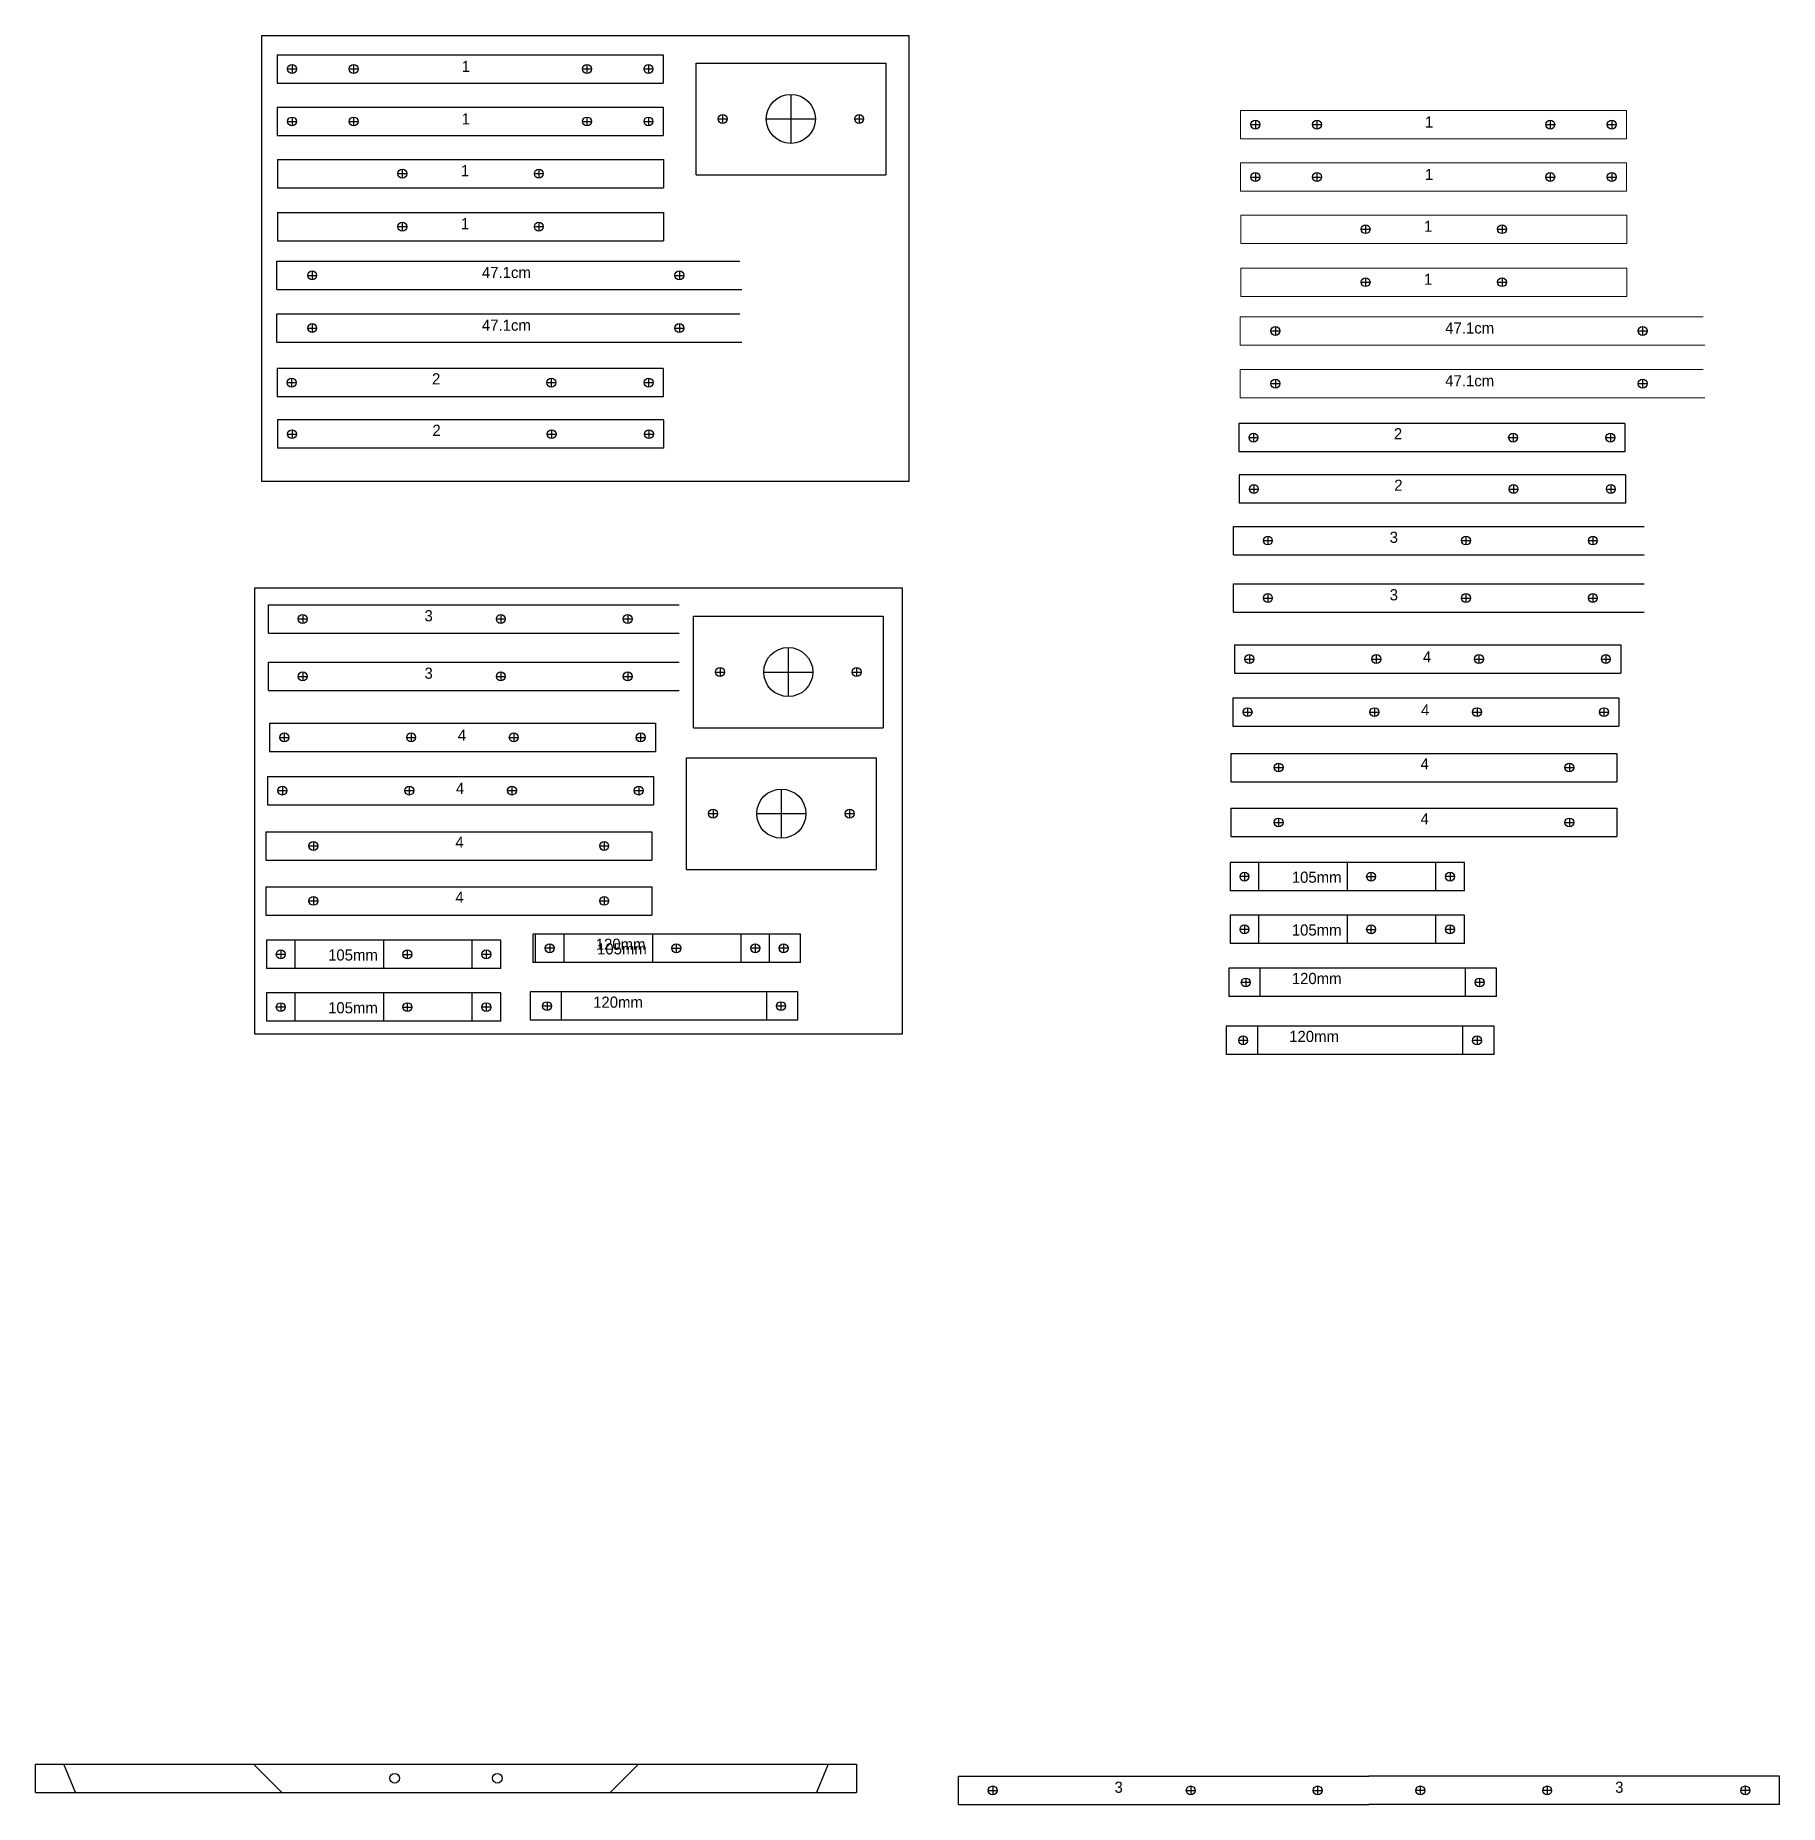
# Model space of a CAD drawing. Header units: millimetres. Extents: x -15418 to 43885, y -27590 to 23052.
# Drawn here: x -15418 to -14636, y 220 to 1013 of the extents above; entities that cross this region are included whole.
import ezdxf

# ---------------------------------------------------------------- set-up
doc = ezdxf.new("R2010")
doc.units = ezdxf.units.MM
doc.header["$LTSCALE"] = 0.5
doc.layers.get('Defpoints').update_dxf_attribs({"color": 4})
doc.layers.add('Layer1', color=1, linetype='Continuous')
doc.layers.add('Layer5', color=51, linetype='Continuous', lineweight=5)

msp = doc.modelspace()

# ---------------------------------------------------------------- texts
at = {"layer": 'Layer1', "char_height": 5}
for s, width, insert, attachment_point in [('1', 7.452178, (-15226.8776, 1002.0326), 1), ('1', 7.452178, (-15226.8776, 978.5095), 1), ('1', 7.452178, (-14795.2295, 977.1175), 1), ('1', 7.452178, (-15227.3107, 955.2854), 1), ('1', 7.452178, (-14795.2295, 953.5944), 1), ('1', 7.452178, (-15227.3107, 931.5214), 1), ('1', 7.452178, (-14795.6625, 930.3703), 1), ('47.1cm', 7.906836, (-15217.8165, 909.6524), 1), ('1', 7.452178, (-14795.6625, 906.6062), 1), ('47.1cm', 7.906836, (-15217.8165, 886.014), 1), ('47.1cm', 7.906836, (-14786.1684, 884.7373), 1), ('2', 7.452178, (-15240.1954, 861.9597), 1), ('47.1cm', 7.906836, (-14786.1684, 861.0989), 1), ('2', 7.452178, (-15240.0162, 838.8767), 1), ('2', 7.452178, (-14809.1846, 837.3427), 1), ('2', 7.452178, (-14809.0054, 814.2596), 1), ('3', 7.452178, (-14811.0555, 790.9227), 1), ('3', 7.452178, (-14811.0555, 765.1488), 1), ('3', 7.452178, (-15243.5507, 755.7758), 1), ('3', 7.452178, (-15243.5507, 730.0019), 1), ('4', 7.452178, (-14796.1497, 737.3495), 1), ('4', 7.452178, (-14796.9994, 713.543), 1), ('4', 7.452178, (-15228.6449, 702.2026), 1), ('4', 7.452178, (-14797.2184, 689.385), 1), ('4', 7.452178, (-15229.4945, 678.3961), 1), ('4', 7.452178, (-14797.2184, 664.7491), 1), ('4', 7.452178, (-15229.7135, 654.2381), 1), ('105mm', 116.207536, (-14854.9203, 638.5463), 1), ('4', 7.452178, (-15229.7135, 629.6022), 1), ('105mm', 116.207536, (-14854.9203, 614.8786), 1), ('105mm', 116.207536, (-15286.7579, 603.6805), 1), ('120mm', 116.207536, (-15166.8303, 608.4981), 1), ('105mm', 116.207536, (-15166.2472, 606.4303), 1), ('120mm', 116.207536, (-14854.9203, 593.1457), 1), ('105mm', 116.207536, (-15286.7579, 580.0127), 1), ('120mm', 116.207536, (-15168.0019, 582.5337), 1), ('120mm', 116.207536, (-14856.0919, 567.1813), 1), ('3', 7.452178, (-14934.3678, 230.6001), 1), ('3', 7.452178, (-14706.3026, 230.6001), 3)]:
    msp.add_mtext_dynamic_manual_height_columns(s, width=width, gutter_width=25, heights=[0], dxfattribs=dict(at, insert=insert, attachment_point=attachment_point))

# ---------------------------------------------------------------- linework, layer by layer
at = {"layer": 'Defpoints'}
for centre in [(-15256.9208, 232.1187), (-15210.9208, 232.1187)]:
    msp.add_circle(centre, 2.15, dxfattribs=at)
at = {"layer": 'Layer1'}
for p, q in [((-15316.5191, 1013.4272), (-15026.5191, 1013.4272)), ((-15316.5191, 813.4272), (-15316.5191, 1013.4272)), ((-15026.5191, 1013.4272), (-15026.5191, 813.4272)), ((-15309.545, 1004.7092), (-15136.545, 1004.7092)), ((-15309.545, 1004.7092), (-15309.545, 992.0092)), ((-15302.895, 1000.3592), (-15302.895, 996.3592)), ((-15275.3174, 1000.3592), (-15275.3174, 996.3592)), ((-15170.7726, 1000.3592), (-15170.7726, 996.3592)), ((-15143.195, 1000.3592), (-15143.195, 996.3592)), ((-15136.545, 1004.7092), (-15136.545, 992.0092)), ((-15121.8916, 1000.9869), (-15036.8916, 1000.9869)), ((-15121.8916, 950.9869), (-15121.8916, 1000.9869)), ((-15036.8916, 1000.9869), (-15036.8916, 950.9869)), ((-15309.545, 992.0092), (-15136.545, 992.0092)), ((-15304.895, 998.3592), (-15300.895, 998.3592)), ((-15277.3174, 998.3592), (-15273.3174, 998.3592)), ((-15172.7726, 998.3592), (-15168.7726, 998.3592)), ((-15145.195, 998.3592), (-15141.195, 998.3592)), ((-15079.3916, 986.9869), (-15079.3916, 964.9869)), ((-15309.545, 981.1862), (-15136.545, 981.1862)), ((-15309.545, 981.1862), (-15309.545, 968.4862)), ((-15302.895, 976.8362), (-15302.895, 972.8362)), ((-15275.3174, 976.8362), (-15275.3174, 972.8362)), ((-15170.7726, 976.8362), (-15170.7726, 972.8362)), ((-15143.195, 976.8362), (-15143.195, 972.8362)), ((-15136.545, 981.1862), (-15136.545, 968.4862)), ((-15111.9837, 975.9869), (-15107.9837, 975.9869)), ((-15109.9837, 977.9869), (-15109.9837, 973.9869)), ((-15090.3916, 975.9869), (-15068.3916, 975.9869)), ((-15050.7995, 975.9869), (-15046.7995, 975.9869)), ((-15048.7995, 977.9869), (-15048.7995, 973.9869)), ((-15309.545, 968.4862), (-15136.545, 968.4862)), ((-15304.895, 974.8362), (-15300.895, 974.8362)), ((-15277.3174, 974.8362), (-15273.3174, 974.8362)), ((-15172.7726, 974.8362), (-15168.7726, 974.8362)), ((-15145.195, 974.8362), (-15141.195, 974.8362)), ((-14873.2469, 973.4441), (-14869.2469, 973.4441)), ((-14871.2469, 975.4441), (-14871.2469, 971.4441)), ((-14845.6693, 973.4441), (-14841.6693, 973.4441)), ((-14843.6693, 975.4441), (-14843.6693, 971.4441)), ((-14741.1245, 973.4441), (-14737.1245, 973.4441)), ((-14739.1245, 975.4441), (-14739.1245, 971.4441)), ((-14713.5469, 973.4441), (-14709.5469, 973.4441)), ((-14711.5469, 975.4441), (-14711.5469, 971.4441)), ((-15309.4281, 957.8162), (-15136.4281, 957.8162)), ((-15309.4281, 957.8162), (-15309.4281, 945.1162)), ((-15253.5202, 953.4662), (-15253.5202, 949.4662)), ((-15192.336, 953.4662), (-15192.336, 949.4662)), ((-15136.4281, 957.8162), (-15136.4281, 945.1162)), ((-14871.2469, 951.921), (-14871.2469, 947.921)), ((-14843.6693, 951.921), (-14843.6693, 947.921)), ((-14739.1245, 951.921), (-14739.1245, 947.921)), ((-14711.5469, 951.921), (-14711.5469, 947.921)), ((-15309.4281, 945.1162), (-15136.4281, 945.1162)), ((-15255.5202, 951.4662), (-15251.5202, 951.4662)), ((-15194.336, 951.4662), (-15190.336, 951.4662)), ((-15121.8916, 950.9869), (-15036.8916, 950.9869)), ((-14873.2469, 949.921), (-14869.2469, 949.921)), ((-14845.6693, 949.921), (-14841.6693, 949.921)), ((-14741.1245, 949.921), (-14737.1245, 949.921)), ((-14713.5469, 949.921), (-14709.5469, 949.921)), ((-15309.4281, 934.0522), (-15136.4281, 934.0522)), ((-15309.4281, 934.0522), (-15309.4281, 921.3522)), ((-15253.5202, 929.7022), (-15253.5202, 925.7022)), ((-15192.336, 929.7022), (-15192.336, 925.7022)), ((-15136.4281, 934.0522), (-15136.4281, 921.3522)), ((-14821.8721, 928.5511), (-14821.8721, 924.5511)), ((-14760.6879, 928.5511), (-14760.6879, 924.5511)), ((-15309.4281, 921.3522), (-15136.4281, 921.3522)), ((-15255.5202, 927.7022), (-15251.5202, 927.7022)), ((-15194.336, 927.7022), (-15190.336, 927.7022)), ((-14823.8721, 926.5511), (-14819.8721, 926.5511)), ((-14762.6879, 926.5511), (-14758.6879, 926.5511)), ((-15309.6736, 912.2056), (-15102.2125, 912.2056)), ((-15309.6736, 899.5056), (-15309.6736, 912.2056)), ((-15295.8993, 905.8556), (-15291.8993, 905.8556)), ((-15293.8993, 907.8556), (-15293.8993, 903.8556)), ((-15131.3555, 905.8556), (-15127.3555, 905.8556)), ((-15129.3555, 907.8556), (-15129.3555, 903.8556)), ((-14821.8721, 904.7871), (-14821.8721, 900.7871)), ((-14760.6879, 904.7871), (-14760.6879, 900.7871)), ((-15309.6736, 899.5056), (-15101.425, 899.5056)), ((-14823.8721, 902.7871), (-14819.8721, 902.7871)), ((-14762.6879, 902.7871), (-14758.6879, 902.7871)), ((-15309.6736, 888.5672), (-15102.2125, 888.5672)), ((-15309.6736, 875.8672), (-15309.6736, 888.5672)), ((-15295.8993, 882.2172), (-15291.8993, 882.2172)), ((-15293.8993, 884.2172), (-15293.8993, 880.2172)), ((-15131.3555, 882.2172), (-15127.3555, 882.2172)), ((-15129.3555, 884.2172), (-15129.3555, 880.2172)), ((-14864.2512, 880.9404), (-14860.2512, 880.9404)), ((-14862.2512, 882.9404), (-14862.2512, 878.9404)), ((-14699.7074, 880.9404), (-14695.7074, 880.9404)), ((-14697.7074, 882.9404), (-14697.7074, 878.9404)), ((-15309.6736, 875.8672), (-15101.425, 875.8672)), ((-15136.6341, 864.0966), (-15309.6341, 864.0966)), ((-15309.6341, 864.0966), (-15309.6341, 851.3966)), ((-15305.1091, 857.7466), (-15301.1091, 857.7466)), ((-15303.1091, 859.7466), (-15303.1091, 855.7466)), ((-15188.7591, 857.7466), (-15184.7591, 857.7466)), ((-15186.7591, 859.7466), (-15186.7591, 855.7466)), ((-15145.1591, 857.7466), (-15141.1591, 857.7466)), ((-15143.1591, 859.7466), (-15143.1591, 855.7466)), ((-15136.6341, 864.0966), (-15136.6341, 851.3966)), ((-14864.2512, 857.302), (-14860.2512, 857.302)), ((-14862.2512, 859.302), (-14862.2512, 855.302)), ((-14699.7074, 857.302), (-14695.7074, 857.302)), ((-14697.7074, 859.302), (-14697.7074, 855.302)), ((-15136.6341, 851.3966), (-15309.6341, 851.3966)), ((-15136.4549, 841.0136), (-15309.4549, 841.0136)), ((-15309.4549, 841.0136), (-15309.4549, 828.3136)), ((-15136.4549, 841.0136), (-15136.4549, 828.3136)), ((-15304.9299, 834.6636), (-15300.9299, 834.6636)), ((-15302.9299, 836.6636), (-15302.9299, 832.6636)), ((-15188.5799, 834.6636), (-15184.5799, 834.6636)), ((-15186.5799, 836.6636), (-15186.5799, 832.6636)), ((-15144.9799, 834.6636), (-15140.9799, 834.6636)), ((-15142.9799, 836.6636), (-15142.9799, 832.6636)), ((-14705.6233, 839.4795), (-14878.6233, 839.4795)), ((-14878.6233, 839.4795), (-14878.6233, 826.7795)), ((-14874.0983, 833.1295), (-14870.0983, 833.1295)), ((-14872.0983, 835.1295), (-14872.0983, 831.1295)), ((-14757.7483, 833.1295), (-14753.7483, 833.1295)), ((-14755.7483, 835.1295), (-14755.7483, 831.1295)), ((-14714.1483, 833.1295), (-14710.1483, 833.1295)), ((-14712.1483, 835.1295), (-14712.1483, 831.1295)), ((-14705.6233, 839.4795), (-14705.6233, 826.7795)), ((-15136.4549, 828.3136), (-15309.4549, 828.3136)), ((-14705.6233, 826.7795), (-14878.6233, 826.7795)), ((-15026.5191, 813.4272), (-15316.5191, 813.4272)), ((-14705.444, 816.3965), (-14878.444, 816.3965)), ((-14878.444, 816.3965), (-14878.444, 803.6965)), ((-14873.919, 810.0465), (-14869.919, 810.0465)), ((-14871.919, 812.0465), (-14871.919, 808.0465)), ((-14757.569, 810.0465), (-14753.569, 810.0465)), ((-14755.569, 812.0465), (-14755.569, 808.0465)), ((-14713.969, 810.0465), (-14709.969, 810.0465)), ((-14711.969, 812.0465), (-14711.969, 808.0465)), ((-14705.444, 816.3965), (-14705.444, 803.6965)), ((-14705.444, 803.6965), (-14878.444, 803.6965)), ((-14881.023, 793.3277), (-14697.023, 793.3277)), ((-14881.023, 780.6277), (-14881.023, 793.3277)), ((-14867.6453, 786.9777), (-14863.6453, 786.9777)), ((-14865.6453, 788.9777), (-14865.6453, 784.9777)), ((-14778.873, 786.9777), (-14774.873, 786.9777)), ((-14776.873, 788.9777), (-14776.873, 784.9777)), ((-14722.023, 786.9777), (-14718.023, 786.9777)), ((-14720.023, 788.9777), (-14720.023, 784.9777)), ((-14881.023, 780.6277), (-14697.023, 780.6277)), ((-15319.5579, 765.7234), (-15029.5579, 765.7234)), ((-15319.5579, 565.7234), (-15319.5579, 765.7234)), ((-15029.5579, 765.7234), (-15029.5579, 565.7234)), ((-14881.023, 767.5539), (-14697.023, 767.5539)), ((-14881.023, 754.8539), (-14881.023, 767.5539)), ((-14865.6453, 763.2039), (-14865.6453, 759.2039)), ((-14776.873, 763.2039), (-14776.873, 759.2039)), ((-14720.023, 763.2039), (-14720.023, 759.2039)), ((-15313.5181, 758.1808), (-15129.5181, 758.1808)), ((-15313.5181, 745.4808), (-15313.5181, 758.1808)), ((-15298.1405, 753.8308), (-15298.1405, 749.8308)), ((-15209.3681, 753.8308), (-15209.3681, 749.8308)), ((-15152.5181, 753.8308), (-15152.5181, 749.8308)), ((-14881.023, 754.8539), (-14697.023, 754.8539)), ((-14867.6453, 761.2039), (-14863.6453, 761.2039)), ((-14778.873, 761.2039), (-14774.873, 761.2039)), ((-14722.023, 761.2039), (-14718.023, 761.2039)), ((-15300.1405, 751.8308), (-15296.1405, 751.8308)), ((-15211.3681, 751.8308), (-15207.3681, 751.8308)), ((-15154.5181, 751.8308), (-15150.5181, 751.8308)), ((-15123.0411, 753.0309), (-15038.0411, 753.0309)), ((-15123.0411, 703.0309), (-15123.0411, 753.0309)), ((-15038.0411, 753.0309), (-15038.0411, 703.0309)), ((-15313.5181, 745.4808), (-15129.5181, 745.4808)), ((-15080.5411, 739.0309), (-15080.5411, 717.0309)), ((-14880.5536, 740.201), (-14707.5536, 740.201)), ((-14880.5536, 740.201), (-14880.5536, 727.501)), ((-14707.5536, 740.201), (-14707.5536, 727.501)), ((-15313.5181, 732.4069), (-15129.5181, 732.4069)), ((-15313.5181, 719.7069), (-15313.5181, 732.4069)), ((-15111.1332, 730.0309), (-15111.1332, 726.0309)), ((-15049.949, 730.0309), (-15049.949, 726.0309)), ((-14875.9036, 733.851), (-14871.9036, 733.851)), ((-14873.9036, 735.851), (-14873.9036, 731.851)), ((-14819.0536, 733.851), (-14815.0536, 733.851)), ((-14817.0536, 735.851), (-14817.0536, 731.851)), ((-14773.0536, 733.851), (-14769.0536, 733.851)), ((-14771.0536, 735.851), (-14771.0536, 731.851)), ((-14716.2036, 733.851), (-14712.2036, 733.851)), ((-14714.2036, 735.851), (-14714.2036, 731.851)), ((-15300.1405, 726.0569), (-15296.1405, 726.0569)), ((-15298.1405, 728.0569), (-15298.1405, 724.0569)), ((-15211.3681, 726.0569), (-15207.3681, 726.0569)), ((-15209.3681, 728.0569), (-15209.3681, 724.0569)), ((-15154.5181, 726.0569), (-15150.5181, 726.0569)), ((-15152.5181, 728.0569), (-15152.5181, 724.0569)), ((-15113.1332, 728.0309), (-15109.1332, 728.0309)), ((-15091.5411, 728.0309), (-15069.5411, 728.0309)), ((-15051.949, 728.0309), (-15047.949, 728.0309)), ((-14880.5536, 727.501), (-14707.5536, 727.501)), ((-15313.5181, 719.7069), (-15129.5181, 719.7069)), ((-14881.4033, 716.3945), (-14708.4033, 716.3945)), ((-14881.4033, 716.3945), (-14881.4033, 703.6945)), ((-14708.4033, 716.3945), (-14708.4033, 703.6945)), ((-14876.7533, 710.0445), (-14872.7533, 710.0445)), ((-14874.7533, 712.0445), (-14874.7533, 708.0445)), ((-14819.9033, 710.0445), (-14815.9033, 710.0445)), ((-14817.9033, 712.0445), (-14817.9033, 708.0445)), ((-14773.9033, 710.0445), (-14769.9033, 710.0445)), ((-14771.9033, 712.0445), (-14771.9033, 708.0445)), ((-14717.0533, 710.0445), (-14713.0533, 710.0445)), ((-14715.0533, 712.0445), (-14715.0533, 708.0445)), ((-15313.0488, 705.0541), (-15140.0488, 705.0541)), ((-15313.0488, 705.0541), (-15313.0488, 692.3541)), ((-15308.3988, 698.7041), (-15304.3988, 698.7041)), ((-15306.3988, 700.7041), (-15306.3988, 696.7041)), ((-15251.5488, 698.7041), (-15247.5488, 698.7041)), ((-15249.5488, 700.7041), (-15249.5488, 696.7041)), ((-15205.5488, 698.7041), (-15201.5488, 698.7041)), ((-15203.5488, 700.7041), (-15203.5488, 696.7041)), ((-15148.6988, 698.7041), (-15144.6988, 698.7041)), ((-15146.6988, 700.7041), (-15146.6988, 696.7041)), ((-15140.0488, 705.0541), (-15140.0488, 692.3541)), ((-15123.0411, 703.0309), (-15038.0411, 703.0309)), ((-14881.4033, 703.6945), (-14708.4033, 703.6945)), ((-15313.0488, 692.3541), (-15140.0488, 692.3541)), ((-14882.199, 691.5756), (-14709.199, 691.5756)), ((-14882.199, 691.5756), (-14882.199, 678.8756)), ((-14709.199, 691.5756), (-14709.199, 678.8756)), ((-15126.1735, 689.5357), (-15041.1735, 689.5357)), ((-15126.1735, 639.5357), (-15126.1735, 689.5357)), ((-15041.1735, 689.5357), (-15041.1735, 639.5357)), ((-14862.849, 685.2256), (-14858.849, 685.2256)), ((-14860.849, 687.2256), (-14860.849, 683.2256)), ((-14732.549, 685.2256), (-14728.549, 685.2256)), ((-14730.549, 687.2256), (-14730.549, 683.2256)), ((-15313.8984, 681.2476), (-15140.8984, 681.2476)), ((-15313.8984, 681.2476), (-15313.8984, 668.5476)), ((-15309.2484, 674.8976), (-15305.2484, 674.8976)), ((-15307.2484, 676.8976), (-15307.2484, 672.8976)), ((-15252.3984, 674.8976), (-15248.3984, 674.8976)), ((-15250.3984, 676.8976), (-15250.3984, 672.8976)), ((-15206.3984, 674.8976), (-15202.3984, 674.8976)), ((-15204.3984, 676.8976), (-15204.3984, 672.8976)), ((-15149.5484, 674.8976), (-15145.5484, 674.8976)), ((-15147.5484, 676.8976), (-15147.5484, 672.8976)), ((-15140.8984, 681.2476), (-15140.8984, 668.5476)), ((-15083.6735, 675.5357), (-15083.6735, 653.5357)), ((-14882.199, 678.8756), (-14709.199, 678.8756)), ((-15313.8984, 668.5476), (-15140.8984, 668.5476)), ((-15114.2656, 666.5357), (-15114.2656, 662.5357)), ((-15053.0813, 666.5357), (-15053.0813, 662.5357)), ((-14882.199, 666.9397), (-14709.199, 666.9397)), ((-14882.199, 666.9397), (-14882.199, 654.2397)), ((-14709.199, 666.9397), (-14709.199, 654.2397)), ((-15116.2656, 664.5357), (-15112.2656, 664.5357)), ((-15094.6735, 664.5357), (-15072.6735, 664.5357)), ((-15055.0813, 664.5357), (-15051.0813, 664.5357)), ((-14862.849, 660.5897), (-14858.849, 660.5897)), ((-14860.849, 662.5897), (-14860.849, 658.5897)), ((-14732.549, 660.5897), (-14728.549, 660.5897)), ((-14730.549, 662.5897), (-14730.549, 658.5897)), ((-15314.6941, 656.4286), (-15141.6941, 656.4286)), ((-15314.6941, 656.4286), (-15314.6941, 643.7286)), ((-15293.3441, 652.0786), (-15293.3441, 648.0786)), ((-15163.0441, 652.0786), (-15163.0441, 648.0786)), ((-15141.6941, 656.4286), (-15141.6941, 643.7286)), ((-14882.199, 654.2397), (-14709.199, 654.2397)), ((-15314.6941, 643.7286), (-15141.6941, 643.7286)), ((-15295.3441, 650.0786), (-15291.3441, 650.0786)), ((-15165.0441, 650.0786), (-15161.0441, 650.0786)), ((-14777.5747, 642.6795), (-14882.5747, 642.6795)), ((-14882.5747, 642.6795), (-14882.5747, 629.9795)), ((-14869.7747, 642.6795), (-14869.7747, 629.9795)), ((-14830.0747, 642.6795), (-14830.0747, 629.9795)), ((-14790.3747, 629.9795), (-14790.3747, 642.6795)), ((-14777.5747, 629.9795), (-14777.5747, 642.6795)), ((-15126.1735, 639.5357), (-15041.1735, 639.5357)), ((-14874.1247, 636.3295), (-14878.1247, 636.3295)), ((-14876.1247, 638.3295), (-14876.1247, 634.3295)), ((-14821.3747, 636.3295), (-14817.3747, 636.3295)), ((-14819.3747, 634.3295), (-14819.3747, 638.3295)), ((-14782.0247, 636.3295), (-14786.0247, 636.3295)), ((-14784.0247, 638.3295), (-14784.0247, 634.3295)), ((-15314.6941, 631.7928), (-15141.6941, 631.7928)), ((-15314.6941, 631.7928), (-15314.6941, 619.0928)), ((-15293.3441, 627.4428), (-15293.3441, 623.4428)), ((-15163.0441, 627.4428), (-15163.0441, 623.4428)), ((-15141.6941, 631.7928), (-15141.6941, 619.0928)), ((-14777.5747, 629.9795), (-14882.5747, 629.9795)), ((-15314.6941, 619.0928), (-15141.6941, 619.0928)), ((-15295.3441, 625.4428), (-15291.3441, 625.4428)), ((-15165.0441, 625.4428), (-15161.0441, 625.4428)), ((-14777.5747, 619.0117), (-14882.5747, 619.0117)), ((-14882.5747, 619.0117), (-14882.5747, 606.3117)), ((-14869.7747, 619.0117), (-14869.7747, 606.3117)), ((-14830.0747, 619.0117), (-14830.0747, 606.3117)), ((-14790.3747, 606.3117), (-14790.3747, 619.0117)), ((-14777.5747, 606.3117), (-14777.5747, 619.0117)), ((-14874.1247, 612.6617), (-14878.1247, 612.6617)), ((-14876.1247, 614.6617), (-14876.1247, 610.6617)), ((-14821.3747, 612.6617), (-14817.3747, 612.6617)), ((-14819.3747, 610.6617), (-14819.3747, 614.6617)), ((-14782.0247, 612.6617), (-14786.0247, 612.6617)), ((-14784.0247, 614.6617), (-14784.0247, 610.6617)), ((-15209.4124, 607.8136), (-15314.4124, 607.8136)), ((-15314.4124, 607.8136), (-15314.4124, 595.1136)), ((-15307.9624, 603.4636), (-15307.9624, 599.4636)), ((-15301.6124, 607.8136), (-15301.6124, 595.1136)), ((-15261.9124, 607.8136), (-15261.9124, 595.1136)), ((-15251.2124, 599.4636), (-15251.2124, 603.4636)), ((-15222.2124, 595.1136), (-15222.2124, 607.8136)), ((-15215.8624, 603.4636), (-15215.8624, 599.4636)), ((-15209.4124, 595.1136), (-15209.4124, 607.8136)), ((-15075.0516, 610.5635), (-15195.0516, 610.5635)), ((-15195.0516, 610.5635), (-15195.0516, 597.8635)), ((-15088.9016, 610.5635), (-15193.9016, 610.5635)), ((-15193.9016, 610.5635), (-15193.9016, 597.8635)), ((-15185.4516, 604.2135), (-15189.4516, 604.2135)), ((-15185.4516, 604.2135), (-15189.4516, 604.2135)), ((-15187.4516, 606.2135), (-15187.4516, 602.2135)), ((-15187.4516, 606.2135), (-15187.4516, 602.2135)), ((-15181.1016, 610.5635), (-15181.1016, 597.8635)), ((-15181.1016, 610.5635), (-15181.1016, 597.8635)), ((-15141.4016, 610.5635), (-15141.4016, 597.8635)), ((-15132.7016, 604.2135), (-15128.7016, 604.2135)), ((-15130.7016, 602.2135), (-15130.7016, 606.2135)), ((-15101.7016, 597.8635), (-15101.7016, 610.5635)), ((-15093.3516, 604.2135), (-15097.3516, 604.2135)), ((-15095.3516, 606.2135), (-15095.3516, 602.2135)), ((-15089.0016, 597.8635), (-15089.0016, 610.5635)), ((-15088.9016, 597.8635), (-15088.9016, 610.5635)), ((-15080.6516, 604.2135), (-15084.6516, 604.2135)), ((-15082.6516, 606.2135), (-15082.6516, 602.2135)), ((-15075.0516, 597.8635), (-15075.0516, 610.5635)), ((-14777.5747, 606.3117), (-14882.5747, 606.3117)), ((-15209.4124, 595.1136), (-15314.4124, 595.1136)), ((-15305.9624, 601.4636), (-15309.9624, 601.4636)), ((-15253.2124, 601.4636), (-15249.2124, 601.4636)), ((-15213.8624, 601.4636), (-15217.8624, 601.4636)), ((-15075.0516, 597.8635), (-15195.0516, 597.8635)), ((-15088.9016, 597.8635), (-15193.9016, 597.8635)), ((-14763.1416, 595.2111), (-14883.1416, 595.2111)), ((-14883.1416, 595.2111), (-14883.1416, 582.5111)), ((-14869.1916, 595.2111), (-14869.1916, 582.5111)), ((-14777.0916, 582.5111), (-14777.0916, 595.2111)), ((-14763.1416, 582.5111), (-14763.1416, 595.2111)), ((-14873.5416, 588.8611), (-14877.5416, 588.8611)), ((-14875.5416, 590.8611), (-14875.5416, 586.8611)), ((-14768.7416, 588.8611), (-14772.7416, 588.8611)), ((-14770.7416, 590.8611), (-14770.7416, 586.8611)), ((-15209.4124, 584.1459), (-15314.4124, 584.1459)), ((-15314.4124, 584.1459), (-15314.4124, 571.4459)), ((-15307.9624, 579.7959), (-15307.9624, 575.7959)), ((-15301.6124, 584.1459), (-15301.6124, 571.4459)), ((-15261.9124, 584.1459), (-15261.9124, 571.4459)), ((-15251.2124, 575.7959), (-15251.2124, 579.7959)), ((-15222.2124, 571.4459), (-15222.2124, 584.1459)), ((-15215.8624, 579.7959), (-15215.8624, 575.7959)), ((-15209.4124, 571.4459), (-15209.4124, 584.1459)), ((-15076.2232, 584.5992), (-15196.2232, 584.5992)), ((-15196.2232, 584.5992), (-15196.2232, 571.8992)), ((-15188.6232, 580.2492), (-15188.6232, 576.2492)), ((-15182.2732, 584.5992), (-15182.2732, 571.8992)), ((-15090.1732, 571.8992), (-15090.1732, 584.5992)), ((-15083.8232, 580.2492), (-15083.8232, 576.2492)), ((-15076.2232, 571.8992), (-15076.2232, 584.5992)), ((-14763.1416, 582.5111), (-14883.1416, 582.5111)), ((-15209.4124, 571.4459), (-15314.4124, 571.4459)), ((-15305.9624, 577.7959), (-15309.9624, 577.7959)), ((-15253.2124, 577.7959), (-15249.2124, 577.7959)), ((-15213.8624, 577.7959), (-15217.8624, 577.7959)), ((-15076.2232, 571.8992), (-15196.2232, 571.8992)), ((-15186.6232, 578.2492), (-15190.6232, 578.2492)), ((-15081.8232, 578.2492), (-15085.8232, 578.2492)), ((-15029.5579, 565.7234), (-15319.5579, 565.7234)), ((-14764.3132, 569.2468), (-14884.3132, 569.2468)), ((-14884.3132, 569.2468), (-14884.3132, 556.5468)), ((-14876.7132, 564.8968), (-14876.7132, 560.8968)), ((-14870.3632, 569.2468), (-14870.3632, 556.5468)), ((-14778.2632, 556.5468), (-14778.2632, 569.2468)), ((-14771.9132, 564.8968), (-14771.9132, 560.8968)), ((-14764.3132, 556.5468), (-14764.3132, 569.2468)), ((-14764.3132, 556.5468), (-14884.3132, 556.5468)), ((-14874.7132, 562.8968), (-14878.7132, 562.8968)), ((-14769.9132, 562.8968), (-14773.9132, 562.8968)), ((-15417.9208, 238.4687), (-15049.9208, 238.4687)), ((-15417.9208, 225.7687), (-15417.9208, 238.4687)), ((-15399.9129, 225.7687), (-15405.1734, 238.4687)), ((-15320.1208, 238.4687), (-15307.4208, 225.7687)), ((-15160.4208, 225.7687), (-15147.7208, 238.4687)), ((-15062.6681, 238.4687), (-15067.9286, 225.7687)), ((-15049.9208, 238.4687), (-15049.9208, 225.7687)), ((-15004.3352, 233.0051), (-14820.3352, 233.0051)), ((-15004.3352, 220.3051), (-15004.3352, 233.0051)), ((-14636.3352, 233.0051), (-14820.3352, 233.0051)), ((-14636.3352, 220.3051), (-14636.3352, 233.0051)), ((-15417.9208, 225.7687), (-15049.9208, 225.7687)), ((-14990.9576, 226.6551), (-14986.9576, 226.6551)), ((-14988.9576, 228.6551), (-14988.9576, 224.6551)), ((-14902.1852, 226.6551), (-14898.1852, 226.6551)), ((-14900.1852, 228.6551), (-14900.1852, 224.6551)), ((-14845.3352, 226.6551), (-14841.3352, 226.6551)), ((-14843.3352, 228.6551), (-14843.3352, 224.6551)), ((-14795.3352, 226.6551), (-14799.3352, 226.6551)), ((-14797.3352, 228.6551), (-14797.3352, 224.6551)), ((-14738.4852, 226.6551), (-14742.4852, 226.6551)), ((-14740.4852, 228.6551), (-14740.4852, 224.6551)), ((-14649.7128, 226.6551), (-14653.7128, 226.6551)), ((-14651.7128, 228.6551), (-14651.7128, 224.6551)), ((-15004.3352, 220.3051), (-14820.3352, 220.3051)), ((-14636.3352, 220.3051), (-14820.3352, 220.3051))]:
    msp.add_line(p, q, dxfattribs=at)
for centre, radius in [((-15302.895, 998.3592), 2), ((-15275.3174, 998.3592), 2), ((-15170.7726, 998.3592), 2), ((-15143.195, 998.3592), 2), ((-15079.3916, 975.9869), 11), ((-15302.895, 974.8362), 2), ((-15275.3174, 974.8362), 2), ((-15170.7726, 974.8362), 2), ((-15143.195, 974.8362), 2), ((-15109.9837, 975.9869), 2), ((-15048.7995, 975.9869), 2), ((-14871.2469, 973.4441), 2), ((-14843.6693, 973.4441), 2), ((-14739.1245, 973.4441), 2), ((-14711.5469, 973.4441), 2), ((-15253.5202, 951.4662), 2), ((-15192.336, 951.4662), 2), ((-14871.2469, 949.921), 2), ((-14843.6693, 949.921), 2), ((-14739.1245, 949.921), 2), ((-14711.5469, 949.921), 2), ((-15253.5202, 927.7022), 2), ((-15192.336, 927.7022), 2), ((-14821.8721, 926.5511), 2), ((-14760.6879, 926.5511), 2), ((-15293.8993, 905.8556), 2), ((-15129.3555, 905.8556), 2), ((-14821.8721, 902.7871), 2), ((-14760.6879, 902.7871), 2), ((-15293.8993, 882.2172), 2), ((-15129.3555, 882.2172), 2), ((-14862.2512, 880.9404), 2), ((-14697.7074, 880.9404), 2), ((-15303.1091, 857.7466), 2), ((-15186.7591, 857.7466), 2), ((-15143.1591, 857.7466), 2), ((-14862.2512, 857.302), 2), ((-14697.7074, 857.302), 2), ((-15302.9299, 834.6636), 2), ((-15186.5799, 834.6636), 2), ((-15142.9799, 834.6636), 2), ((-14872.0983, 833.1295), 2), ((-14755.7483, 833.1295), 2), ((-14712.1483, 833.1295), 2), ((-14871.919, 810.0465), 2), ((-14755.569, 810.0465), 2), ((-14711.969, 810.0465), 2), ((-14865.6453, 786.9777), 2), ((-14776.873, 786.9777), 2), ((-14720.023, 786.9777), 2), ((-14865.6453, 761.2039), 2), ((-14776.873, 761.2039), 2), ((-14720.023, 761.2039), 2), ((-15298.1405, 751.8308), 2), ((-15209.3681, 751.8308), 2), ((-15152.5181, 751.8308), 2), ((-15080.5411, 728.0309), 11), ((-15111.1332, 728.0309), 2), ((-15049.949, 728.0309), 2), ((-14873.9036, 733.851), 2), ((-14817.0536, 733.851), 2), ((-14771.0536, 733.851), 2), ((-14714.2036, 733.851), 2), ((-15298.1405, 726.0569), 2), ((-15209.3681, 726.0569), 2), ((-15152.5181, 726.0569), 2), ((-14874.7533, 710.0445), 2), ((-14817.9033, 710.0445), 2), ((-14771.9033, 710.0445), 2), ((-14715.0533, 710.0445), 2), ((-15306.3988, 698.7041), 2), ((-15249.5488, 698.7041), 2), ((-15203.5488, 698.7041), 2), ((-15146.6988, 698.7041), 2), ((-14860.849, 685.2256), 2), ((-14730.549, 685.2256), 2), ((-15307.2484, 674.8976), 2), ((-15250.3984, 674.8976), 2), ((-15204.3984, 674.8976), 2), ((-15147.5484, 674.8976), 2), ((-15083.6735, 664.5357), 11), ((-15114.2656, 664.5357), 2), ((-15053.0813, 664.5357), 2), ((-14860.849, 660.5897), 2), ((-14730.549, 660.5897), 2), ((-15293.3441, 650.0786), 2), ((-15163.0441, 650.0786), 2), ((-14876.1247, 636.3295), 2), ((-14819.3747, 636.3295), 2), ((-14784.0247, 636.3295), 2), ((-15293.3441, 625.4428), 2), ((-15163.0441, 625.4428), 2), ((-14876.1247, 612.6617), 2), ((-14819.3747, 612.6617), 2), ((-14784.0247, 612.6617), 2), ((-15307.9624, 601.4636), 2), ((-15251.2124, 601.4636), 2), ((-15215.8624, 601.4636), 2), ((-15187.4516, 604.2135), 2), ((-15187.4516, 604.2135), 2), ((-15130.7016, 604.2135), 2), ((-15095.3516, 604.2135), 2), ((-15082.6516, 604.2135), 2), ((-14875.5416, 588.8611), 2), ((-14770.7416, 588.8611), 2), ((-15307.9624, 577.7959), 2), ((-15251.2124, 577.7959), 2), ((-15215.8624, 577.7959), 2), ((-15188.6232, 578.2492), 2), ((-15083.8232, 578.2492), 2), ((-14876.7132, 562.8968), 2), ((-14771.9132, 562.8968), 2), ((-14988.9576, 226.6551), 2), ((-14900.1852, 226.6551), 2), ((-14843.3352, 226.6551), 2), ((-14797.3352, 226.6551), 2), ((-14740.4852, 226.6551), 2), ((-14651.7128, 226.6551), 2)]:
    msp.add_circle(centre, radius, dxfattribs=at)
at = {"layer": 'Layer5'}
for p, q in [((-14877.8969, 979.7941), (-14704.8969, 979.7941)), ((-14877.8969, 979.7941), (-14877.8969, 967.0941)), ((-14704.8969, 979.7941), (-14704.8969, 967.0941)), ((-14877.8969, 967.0941), (-14704.8969, 967.0941)), ((-14877.8969, 956.271), (-14704.8969, 956.271)), ((-14877.8969, 956.271), (-14877.8969, 943.571)), ((-14704.8969, 956.271), (-14704.8969, 943.571)), ((-14877.8969, 943.571), (-14704.8969, 943.571)), ((-14877.78, 932.9011), (-14704.78, 932.9011)), ((-14877.78, 932.9011), (-14877.78, 920.2011)), ((-14704.78, 932.9011), (-14704.78, 920.2011)), ((-14877.78, 920.2011), (-14704.78, 920.2011)), ((-14877.78, 909.1371), (-14704.78, 909.1371)), ((-14877.78, 909.1371), (-14877.78, 896.4371)), ((-14704.78, 909.1371), (-14704.78, 896.4371)), ((-14877.78, 896.4371), (-14704.78, 896.4371)), ((-14878.0255, 887.2904), (-14670.5644, 887.2904)), ((-14878.0255, 874.5904), (-14878.0255, 887.2904)), ((-14878.0255, 874.5904), (-14669.7769, 874.5904)), ((-14878.0255, 863.652), (-14670.5644, 863.652)), ((-14878.0255, 850.952), (-14878.0255, 863.652)), ((-14878.0255, 850.952), (-14669.7769, 850.952))]:
    msp.add_line(p, q, dxfattribs=at)

msp.set_redraw_order([(e.dxf.handle, doc.entitydb.next_handle()) for e in msp.query("TEXT MTEXT ATTDEF DIMENSION ARC_DIMENSION")])  # texts and dimensions are drawn at this point

doc.saveas('drawing.dxf')
